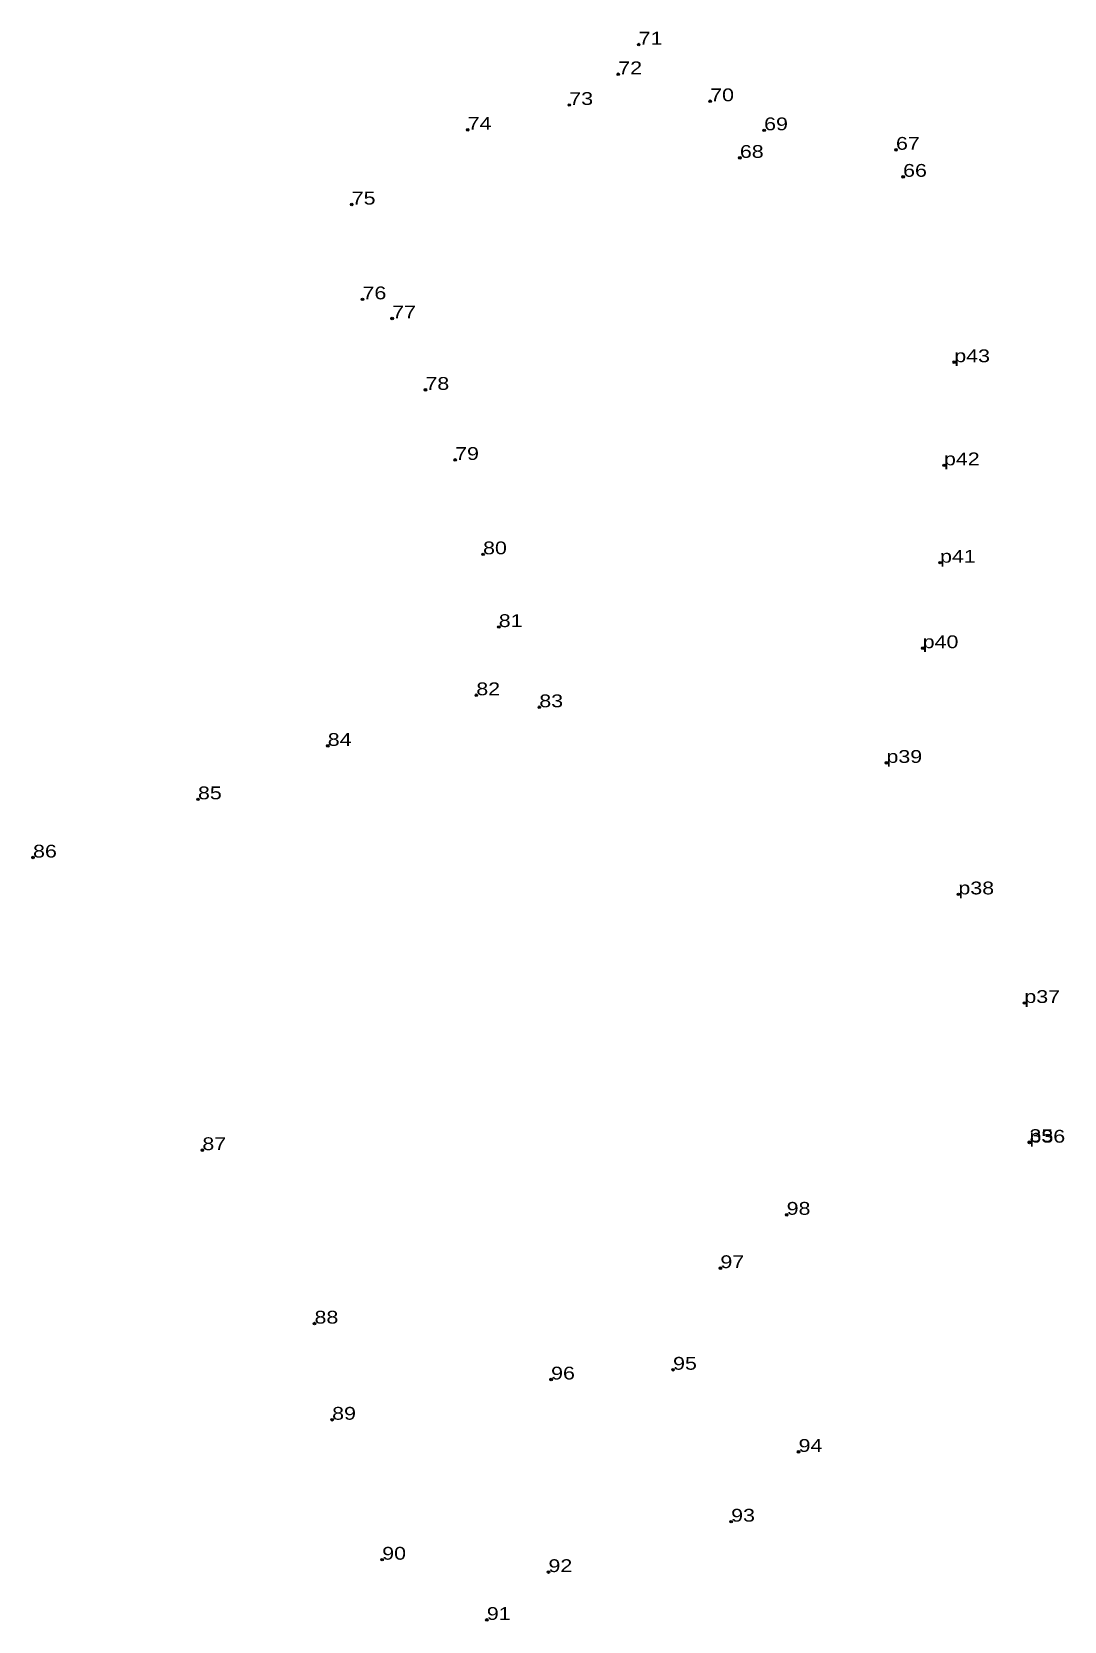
# Model space of a CAD drawing. Header units: metres. Extents: x 532198 to 540709, y 1849067 to 1852902.
# Drawn here: x 532198.3 to 532343.5, y 1849067.1 to 1849290.6 of the extents above; entities that cross this region are included whole.
import ezdxf

# ---------------------------------------------------------------- set-up
doc = ezdxf.new("R2010")
doc.units = ezdxf.units.M
doc.header["$LTSCALE"] = 0.72
doc.header["$PDMODE"] = 32
doc.header["$PDSIZE"] = 0.36
doc.layers.add('12', color=7, linetype='Continuous')
doc.layers.add('7', color=7, linetype='Continuous')

msp = doc.modelspace()

# ---------------------------------------------------------------- texts
at = {"layer": '12', "width": 1.25}
for s, p in [('71', (532283.66, 1849288.81)), ('72', (532280.79, 1849284.64)), ('73', (532273.9, 1849280.32)), ('70', (532293.72, 1849280.84)), ('74', (532259.61, 1849276.83)), ('69', (532301.31, 1849276.76)), ('67', (532319.86, 1849274.02)), ('68', (532297.9, 1849272.88)), ('66', (532320.86, 1849270.22)), ('75', (532243.29, 1849266.32)), ('76', (532244.81, 1849252.99)), ('77', (532248.98, 1849250.3)), ('p43', (532328.06, 1849244.15)), ('78', (532253.66, 1849240.26)), ('79', (532257.84, 1849230.41)), ('p42', (532326.61, 1849229.65)), ('80', (532261.77, 1849217.14)), ('p41', (532326.06, 1849215.96)), ('81', (532263.98, 1849206.91)), ('p40', (532323.62, 1849203.94)), ('82', (532260.82, 1849197.32)), ('83', (532269.68, 1849195.63)), ('84', (532239.92, 1849190.2)), ('p39', (532318.52, 1849187.81)), ('85', (532221.66, 1849182.69)), ('86', (532198.46, 1849174.5)), ('p38', (532328.64, 1849169.32)), ('p37', (532337.92, 1849154.05)), ('35', (532338.63, 1849134.5)), ('p36', (532338.64, 1849134.41)), ('87', (532222.28, 1849133.36)), ('98', (532304.48, 1849124.27)), ('97', (532295.16, 1849116.77)), ('88', (532238.06, 1849108.97)), ('96', (532271.34, 1849101.11)), ('95', (532288.5, 1849102.48)), ('89', (532240.54, 1849095.45)), ('94', (532306.16, 1849090.93)), ('93', (532296.67, 1849081.12)), ('90', (532247.58, 1849075.77)), ('92', (532270.97, 1849074.03)), ('91', (532262.3, 1849067.3))]:
    msp.add_text(s, height=1.8, dxfattribs=at).set_placement(p)

# ---------------------------------------------------------------- linework, layer by layer
at = {"layer": '7'}
for p in [(532283.66, 1849288.81), (532280.79, 1849284.64), (532273.9, 1849280.32), (532293.72, 1849280.84), (532259.61, 1849276.83), (532301.31, 1849276.76), (532297.9, 1849272.88), (532319.86, 1849274.02), (532320.86, 1849270.22), (532243.29, 1849266.32), (532244.81, 1849252.99), (532248.98, 1849250.3), (532328.06, 1849244.15), (532253.66, 1849240.26), (532257.84, 1849230.41), (532326.61, 1849229.65), (532261.77, 1849217.14), (532326.06, 1849215.96), (532263.98, 1849206.91), (532323.62, 1849203.94), (532260.82, 1849197.32), (532269.68, 1849195.63), (532239.92, 1849190.2), (532318.52, 1849187.81), (532221.66, 1849182.69), (532198.46, 1849174.5), (532328.64, 1849169.32), (532337.92, 1849154.05), (532338.63, 1849134.5), (532338.64, 1849134.41), (532222.28, 1849133.36), (532304.48, 1849124.27), (532295.16, 1849116.77), (532238.06, 1849108.97), (532288.5, 1849102.48), (532271.34, 1849101.11), (532240.54, 1849095.45), (532306.16, 1849090.93), (532296.67, 1849081.12), (532247.58, 1849075.77), (532270.97, 1849074.03), (532262.3, 1849067.3)]:
    msp.add_point(p, dxfattribs=at)

msp.set_redraw_order([(e.dxf.handle, doc.entitydb.next_handle()) for e in msp.query("TEXT MTEXT ATTDEF DIMENSION ARC_DIMENSION")])  # texts and dimensions are drawn at this point

doc.saveas('drawing.dxf')
